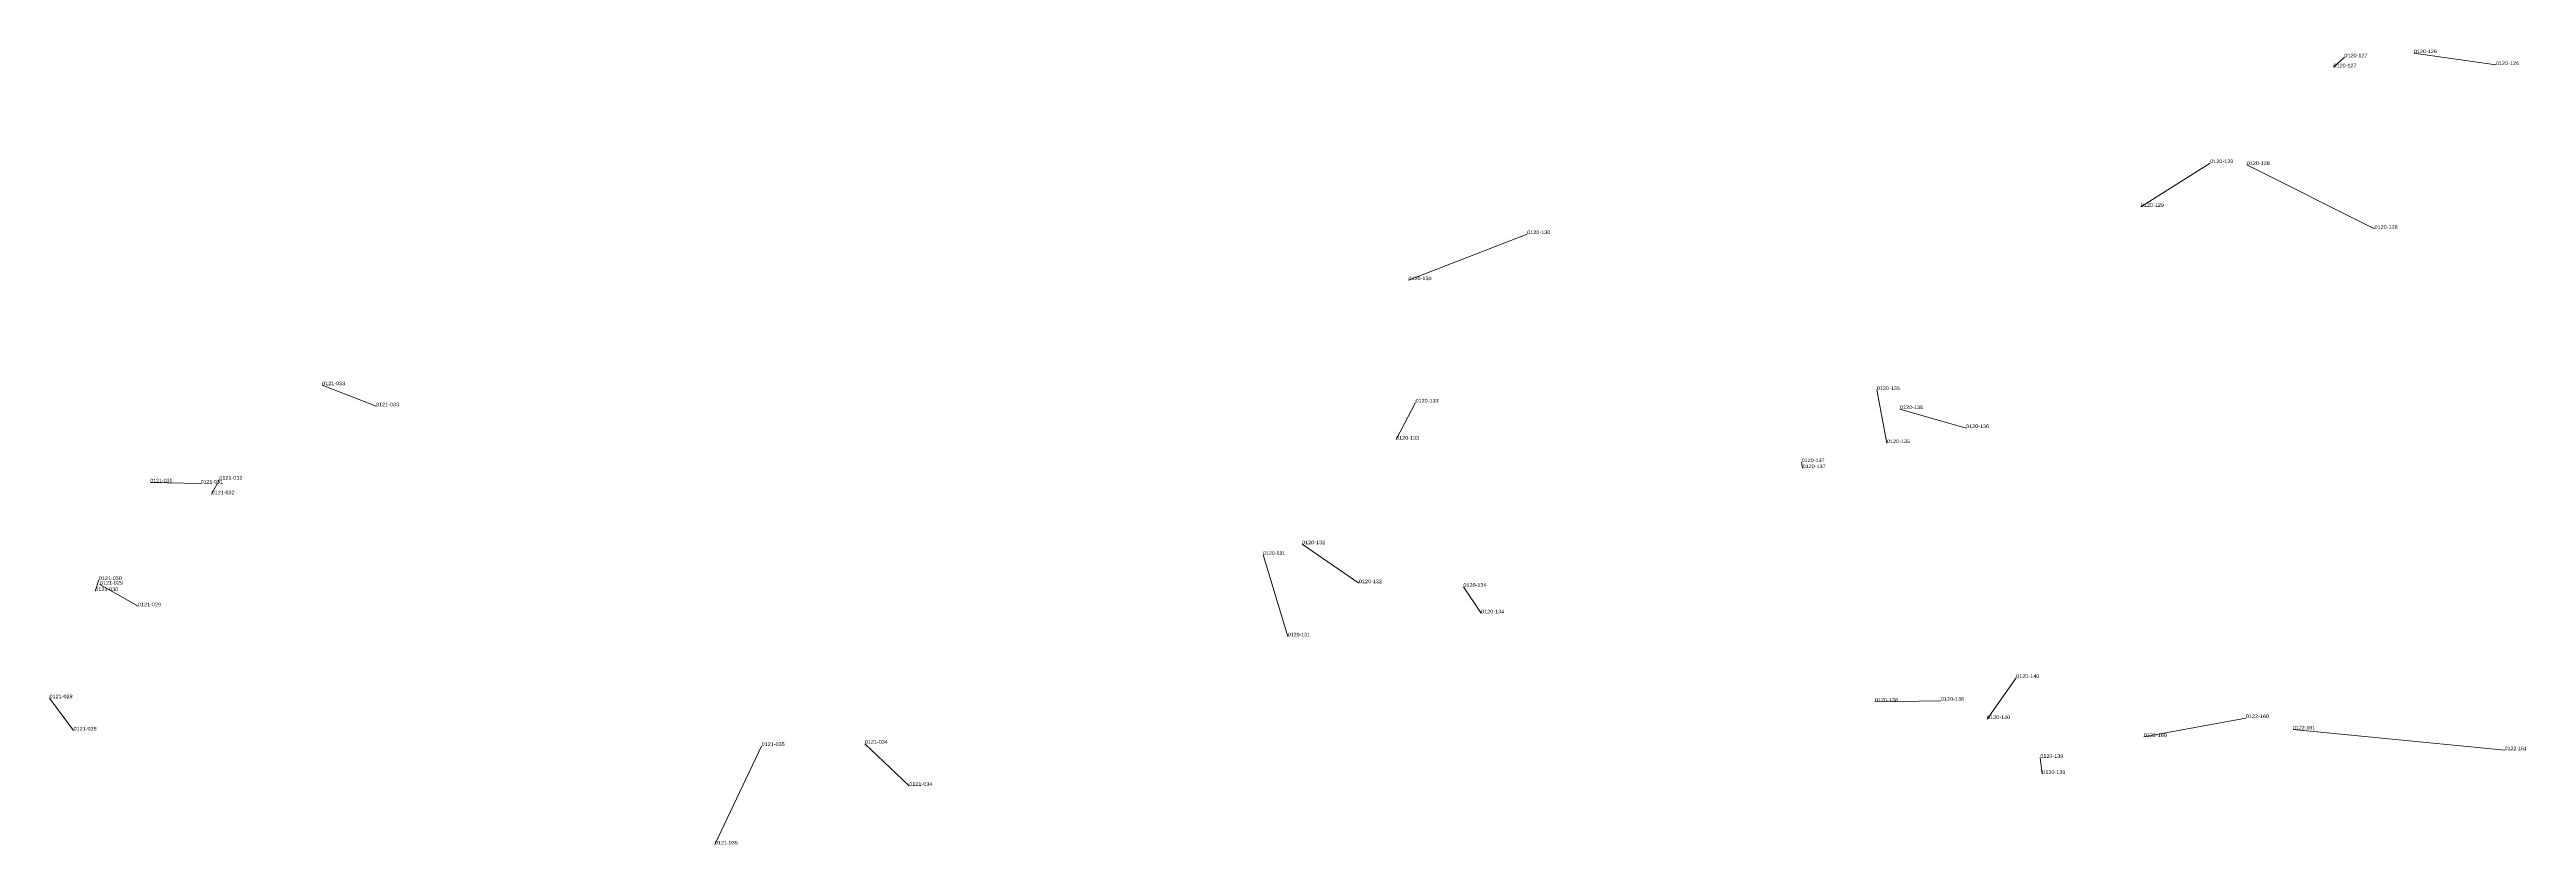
# Model space of a CAD drawing. Header units: metres. Extents: x 571156 to 607184, y 703608 to 727431.
# Drawn here: x 602110 to 603508, y 714097 to 714546 of the extents above; entities that cross this region are included whole.
import ezdxf

# ---------------------------------------------------------------- set-up
doc = ezdxf.new("R2010")
doc.units = ezdxf.units.M
doc.header["$LTSCALE"] = 0.8
doc.layers.add('60', color=7, linetype='Continuous', lineweight=13)
doc.layers.add('61', color=7, linetype='Continuous')

msp = doc.modelspace()

# ---------------------------------------------------------------- linework, layer by layer
at = {"layer": '60'}
for p, q in [((603404.86, 714541.4), (603398.68, 714535.74)), ((603490.32, 714537.03), (603443.99, 714543.72)), ((603329.17, 714481.68), (603290.04, 714456.97)), ((603349.77, 714480.65), (603421.85, 714444.61)), ((602876.89, 714415.61), (602943.89, 714441.61)), ((602264.13, 714356.33), (602294.54, 714344.43)), ((602869.89, 714325.61), (602880.89, 714346.61)), ((603141.09, 714353.64), (603146.75, 714323.66)), ((603154.1, 714342.89), (603191.44, 714332.15)), ((602195.63, 714300.84), (602167.21, 714301.5)), ((602206.13, 714303.03), (602201.75, 714294.77)), ((603099.23, 714309.52), (603098.66, 714312.91)), ((602794.89, 714260.61), (602808.89, 714214.61)), ((602816.89, 714266.61), (602848.89, 714244.61)), ((602136.13, 714240.19), (602138.12, 714246.47)), ((602160.26, 714231.59), (602138.78, 714243.82)), ((602907.89, 714242.61), (602917.89, 714227.61)), ((603219.72, 714191.15), (603203.32, 714167.96)), ((602123.91, 714161.52), (602110.35, 714179.7)), ((603177.29, 714178.28), (603139.96, 714177.71)), ((603349.23, 714168.5), (603291.68, 714157.84)), ((603375.88, 714162.11), (603495.25, 714150.38)), ((602512.03, 714152.72), (602485.59, 714097.19)), ((602570.21, 714154.04), (602595.33, 714130.24)), ((603233.3, 714146.04), (603234.43, 714136.98))]:
    msp.add_line(p, q, dxfattribs=at)

# ---------------------------------------------------------------- texts
for s, width, p in [('0120-127', 1.15, (603398.68, 714535.74)), ('0120-126', 1.15, (603443.99, 714543.72)), ('0120-129', 1.15, (603290.04, 714456.97)), ('0120-130', 1.15, (602943.89, 714441.61)), ('0120-128', 1.15, (603421.85, 714444.61)), ('0121-033', 1.15, (602294.54, 714344.43)), ('0120-133', 1.15, (602880.89, 714346.61)), ('0120-136', 1.15, (603191.44, 714332.15)), ('0120-137', 1.15, (603098.66, 714312.91)), ('0120-135', 1.15, (603146.75, 714323.66)), ('0121-031', 1.1, (602167.21, 714301.5)), ('0121-032', 1.15, (602201.75, 714294.77)), ('0121-030', 1.15, (602138.12, 714246.47)), ('0121-029', 1.15, (602138.78, 714243.82)), ('0120-132', 1.15, (602848.89, 714244.61)), ('0120-134', 1.15, (602917.89, 714227.61)), ('0120-131', 1.1, (602808.89, 714214.61)), ('0121-028', 1.15, (602110.35, 714179.7)), ('0120-138', 1.15, (603139.96, 714177.71)), ('0120-140', 1.15, (603203.32, 714167.96)), ('0122-160', 1.15, (603291.68, 714157.84)), ('0122-161', 1.1, (603495.25, 714150.38)), ('0121-034', 1.15, (602595.33, 714130.24)), ('0120-139', 1.15, (603234.43, 714136.98)), ('0121-035', 1.15, (602485.59, 714097.19))]:
    msp.add_text(s, height=2, dxfattribs=dict(at, width=width)).set_placement(p)
at = {"layer": '61'}
for s, width, p in [('0120-127', 1.15, (603404.86, 714541.4)), ('0120-126', 1.15, (603490.32, 714537.03)), ('0120-129', 1.15, (603329.17, 714481.68)), ('0120-128', 1.15, (603349.77, 714480.65)), ('0120-130', 1.15, (602876.89, 714415.61)), ('0121-033', 1.15, (602264.13, 714356.33)), ('0120-135', 1.15, (603141.09, 714353.64)), ('0120-136', 1.15, (603154.1, 714342.89)), ('0120-133', 1.15, (602869.89, 714325.61)), ('0121-031', 1.1, (602195.63, 714300.84)), ('0121-032', 1.15, (602206.13, 714303.03)), ('0120-137', 1.15, (603099.23, 714309.52)), ('0120-131', 1.1, (602794.89, 714260.61)), ('0120-132', 1.15, (602816.89, 714266.61)), ('0120-134', 1.15, (602907.89, 714242.61)), ('0121-030', 1.15, (602136.13, 714240.19)), ('0121-029', 1.15, (602160.26, 714231.59)), ('0120-140', 1.15, (603219.72, 714191.15)), ('0120-138', 1.15, (603177.29, 714178.28)), ('0121-028', 1.15, (602123.91, 714161.52)), ('0122-160', 1.15, (603349.23, 714168.5)), ('0122-161', 1.1, (603375.88, 714162.11)), ('0121-035', 1.15, (602512.03, 714152.72)), ('0121-034', 1.15, (602570.21, 714154.04)), ('0120-139', 1.15, (603233.3, 714146.04))]:
    msp.add_text(s, height=2, dxfattribs=dict(at, width=width)).set_placement(p)

doc.saveas('drawing.dxf')
